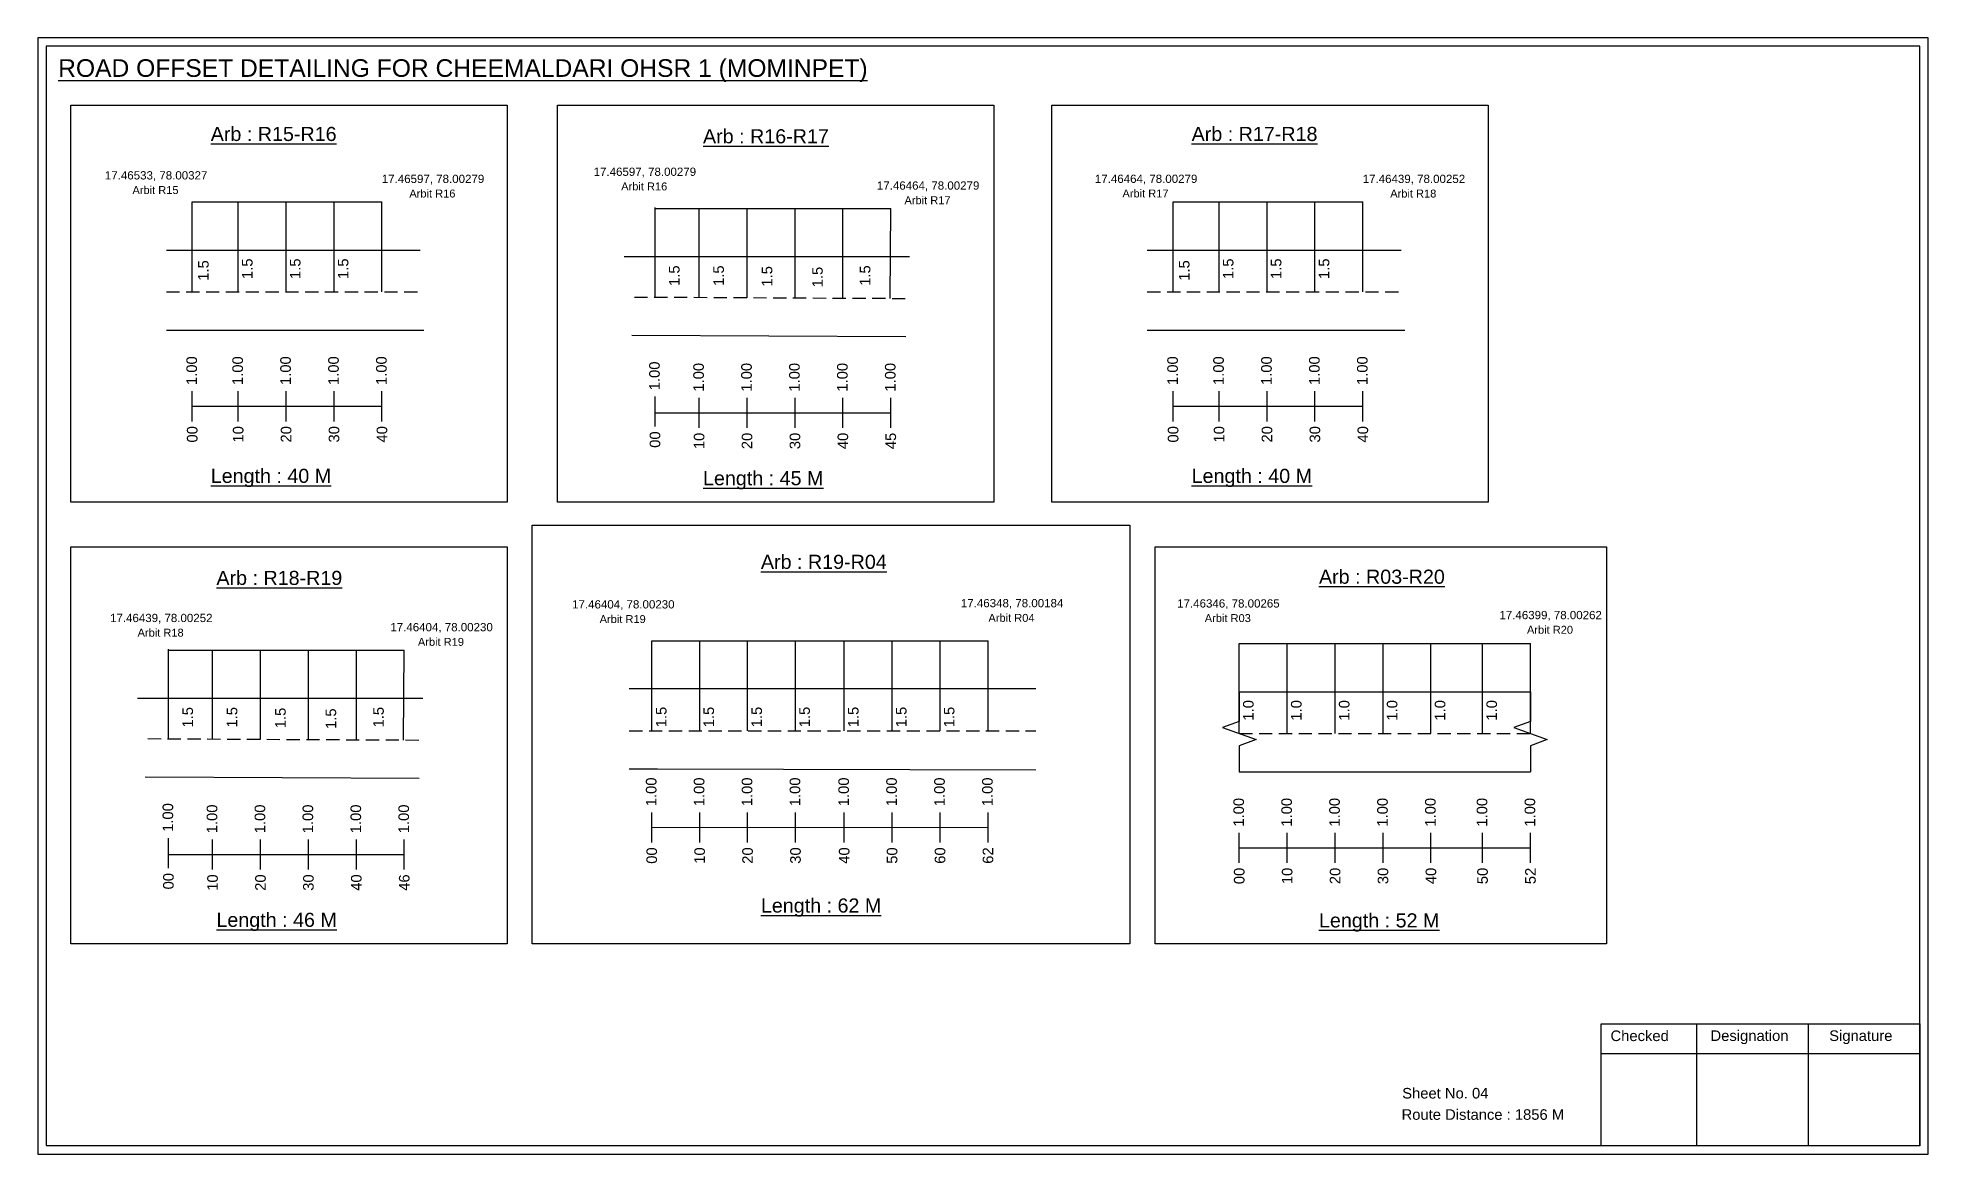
# Model space of a CAD drawing. Header units: inches. Extents: x 3067 to 7161, y 369 to 3169.
# Drawn here: x 5308 to 5845, y 1236 to 1553 of the extents above; entities that cross this region are included whole.
import ezdxf

# ---------------------------------------------------------------- set-up
doc = ezdxf.new("R2010")
doc.units = ezdxf.units.IN
doc.header["$MEASUREMENT"] = 0
doc.linetypes.add('DASHED2', pattern=[0.375, 0.25, -0.125])
doc.layers.add('PDF_Geometry', color=7, linetype='Continuous')
doc.layers.add('PDF_Text', color=5, linetype='Continuous')
doc.styles.add('PDF Arial', font='arial.ttf')
doc.styles.get("Standard").update_dxf_attribs({"font": 'arial.ttf'})

msp = doc.modelspace()

# ---------------------------------------------------------------- texts
at = {"color": 242, "true_color": 0xcd2027}
for s, height, p in [('%%UROAD OFFSET DETAILING FOR CHEEMALDARI OHSR 1 (MOMINPET)', 5, (5314.22, 1541.52)), ('%%UArb : R15-R16', 4, (5357.52, 1523.32)), ('%%UArb : R16-R17', 4, (5497.22, 1522.66)), ('%%UArb : R17-R18', 4, (5635.89, 1523.32)), ('%%ULength : 40 M', 4, (5357.52, 1426.32)), ('%%ULength : 45 M', 4, (5497.22, 1425.66)), ('%%ULength : 40 M', 4, (5635.89, 1426.32)), ('%%UArb : R19-R04', 4, (5513.65, 1401.93)), ('%%UArb : R18-R19', 4, (5359.13, 1397.37)), ('%%UArb : R03-R20', 4, (5672.03, 1397.71)), ('%%ULength : 46 M', 4, (5359.13, 1300.37)), ('%%ULength : 62 M', 4, (5513.65, 1304.43)), ('%%ULength : 52 M', 4, (5672.03, 1300.21))]:
    msp.add_text(s, height=height, dxfattribs=at).set_placement(p)
at = {"color": 5}
for s, height, p in [('17.46533, 78.00327', 2.34, (5327.48, 1512.41)), ('17.46597, 78.00279', 2.34, (5406.06, 1511.41)), ('17.46597, 78.00279', 2.34, (5466.18, 1513.43)), ('17.46464, 78.00279', 2.34, (5608.43, 1511.43)), ('17.46439, 78.00252', 2.34, (5684.43, 1511.41)), ('Arbit R15', 2.246, (5335.3, 1508.28)), ('Arbit R16', 2.246, (5413.88, 1507.29)), ('Arbit R16', 2.246, (5474, 1509.31)), ('17.46464, 78.00279', 2.34, (5546.57, 1509.52)), ('Arbit R17', 2.246, (5554.39, 1505.39)), ('Arbit R17', 2.246, (5616.25, 1507.31)), ('Arbit R18', 2.246, (5692.25, 1507.29)), ('17.46404, 78.00230', 2.34, (5460.07, 1390.7)), ('17.46348, 78.00184', 2.34, (5570.4, 1391.04)), ('17.46346, 78.00265', 2.34, (5631.79, 1390.96)), ('17.46399, 78.00262', 2.34, (5723.23, 1387.66)), ('17.46439, 78.00252', 2.34, (5328.94, 1386.84)), ('Arbit R18', 2.246, (5336.76, 1382.71)), ('17.46404, 78.00230', 2.34, (5408.49, 1384.23)), ('Arbit R19', 2.246, (5467.89, 1386.57)), ('Arbit R04', 2.246, (5578.22, 1386.91)), ('Arbit R03', 2.246, (5639.61, 1386.84)), ('Arbit R20', 2.246, (5731.05, 1383.54)), ('Arbit R19', 2.246, (5416.31, 1380.1))]:
    msp.add_text(s, height=height, dxfattribs=at).set_placement(p)
for s, p in [('1.5', (5356.92, 1483.67)), ('1.5', (5369.39, 1484.17)), ('1.5', (5382.99, 1484.17)), ('1.5', (5396.59, 1484.17)), ('1.5', (5490.57, 1482.2)), ('1.5', (5503.15, 1482.2)), ('1.5', (5516.89, 1482.01)), ('1.5', (5531.2, 1481.81)), ('1.5', (5544.72, 1482.23)), ('1.5', (5635.29, 1483.67)), ('1.5', (5647.76, 1484.17)), ('1.5', (5661.36, 1484.17)), ('1.5', (5674.96, 1484.17)), ('1.0', (5653.48, 1358.88)), ('1.0', (5667.08, 1358.88)), ('1.0', (5680.68, 1358.88)), ('1.0', (5694.28, 1358.88)), ('1.0', (5707.88, 1358.88)), ('1.0', (5722.54, 1358.88)), ('1.5', (5352.49, 1356.91)), ('1.5', (5365.06, 1356.91)), ('1.5', (5378.8, 1356.72)), ('1.5', (5393.12, 1356.52)), ('1.5', (5406.63, 1356.94)), ('1.5', (5486.86, 1356.99)), ('1.5', (5500.35, 1356.99)), ('1.5', (5513.95, 1356.99)), ('1.5', (5527.55, 1356.99)), ('1.5', (5541.37, 1356.99)), ('1.5', (5554.97, 1356.99)), ('1.5', (5568.57, 1356.99))]:
    msp.add_text(s, height=3, rotation=90).set_placement(p)
at = {"color": 217, "true_color": 0x93278f}
for s, p in [('1.00', (5353.61, 1454.09)), ('1.00', (5366.65, 1454.09)), ('1.00', (5380.25, 1454.09)), ('1.00', (5393.85, 1454.09)), ('1.00', (5407.45, 1454.09)), ('1.00', (5484.94, 1452.6)), ('1.00', (5497.46, 1452.21)), ('1.00', (5511.06, 1452.21)), ('1.00', (5524.66, 1452.21)), ('1.00', (5538.26, 1452.21)), ('1.00', (5551.86, 1452.21)), ('1.00', (5631.98, 1454.09)), ('1.00', (5645.02, 1454.09)), ('1.00', (5658.62, 1454.09)), ('1.00', (5672.22, 1454.09)), ('1.00', (5685.82, 1454.09)), ('00', (5353.76, 1437.77)), ('10', (5366.8, 1437.77)), ('20', (5380.4, 1437.77)), ('30', (5394, 1437.77)), ('40', (5407.6, 1437.77)), ('00', (5485.09, 1436.28)), ('10', (5497.61, 1435.89)), ('20', (5511.21, 1435.89)), ('30', (5524.81, 1435.89)), ('40', (5538.41, 1435.89)), ('45', (5552.01, 1435.89)), ('00', (5632.13, 1437.77)), ('10', (5645.17, 1437.77)), ('20', (5658.77, 1437.77)), ('30', (5672.37, 1437.77)), ('40', (5685.97, 1437.77)), ('1.00', (5484.01, 1334.59)), ('1.00', (5497.61, 1334.59)), ('1.00', (5511.21, 1334.59)), ('1.00', (5524.81, 1334.59)), ('1.00', (5538.63, 1334.59)), ('1.00', (5552.23, 1334.59)), ('1.00', (5565.83, 1334.59)), ('1.00', (5579.43, 1334.59)), ('1.00', (5650.74, 1328.8)), ('1.00', (5664.34, 1328.8)), ('1.00', (5677.94, 1328.8)), ('1.00', (5691.54, 1328.8)), ('1.00', (5705.14, 1328.8)), ('1.00', (5719.79, 1328.8)), ('1.00', (5733.39, 1328.8)), ('1.00', (5346.85, 1327.31)), ('1.00', (5359.38, 1326.92)), ('1.00', (5372.98, 1326.92)), ('1.00', (5386.58, 1326.92)), ('1.00', (5400.18, 1326.92)), ('1.00', (5413.78, 1326.92)), ('00', (5484.16, 1318.27)), ('10', (5497.76, 1318.27)), ('20', (5511.36, 1318.27)), ('30', (5524.96, 1318.27)), ('40', (5538.78, 1318.27)), ('50', (5552.38, 1318.27)), ('60', (5565.98, 1318.27)), ('62', (5579.58, 1318.27)), ('00', (5347, 1310.99)), ('10', (5359.53, 1310.6)), ('20', (5373.13, 1310.6)), ('30', (5386.73, 1310.6)), ('40', (5400.33, 1310.6)), ('46', (5413.93, 1310.6)), ('00', (5650.89, 1312.48)), ('10', (5664.49, 1312.48)), ('20', (5678.09, 1312.48)), ('30', (5691.69, 1312.48)), ('40', (5705.29, 1312.48)), ('50', (5719.94, 1312.48)), ('52', (5733.54, 1312.48))]:
    msp.add_text(s, height=3, rotation=90, dxfattribs=at).set_placement(p)
for s, p in [('Sheet No. 04', (5695.65, 1251.68)), ('Route Distance : 1856 M', (5695.47, 1245.63))]:
    msp.add_text(s, height=3).set_placement(p)
at = {"layer": 'PDF_Text', "color": 7, "attachment_point": 7, "style": 'PDF Arial'}
for s, insert, char_height in [('Checked', (5754.76, 1267.93), 3.001), ('Designation', (5783.14, 1267.1), 3.0006), ('Signature', (5816.82, 1267.1), 3.001)]:
    msp.add_mtext(s, dxfattribs=dict(at, insert=insert, char_height=char_height))

# ---------------------------------------------------------------- linework, layer by layer
at = {"color": 5}
for p, q in [((5352.29, 1506.03), (5406.12, 1506.03)), ((5483.61, 1504.15), (5550.54, 1504.15)), ((5630.66, 1506.03), (5684.49, 1506.03)), ((5345.53, 1378.86), (5412.45, 1378.86)), ((5482.68, 1381.53), (5578.1, 1381.53)), ((5649.41, 1380.74), (5732.07, 1380.74))]:
    msp.add_line(p, q, dxfattribs=at)
for p, q in [((5352.29, 1480.49), (5352.29, 1506.03)), ((5365.32, 1480.49), (5365.32, 1506.03)), ((5378.92, 1480.49), (5378.92, 1506.03)), ((5392.52, 1480.49), (5392.52, 1506.03)), ((5406.12, 1480.49), (5406.12, 1506.03)), ((5483.61, 1478.92), (5483.61, 1504.45)), ((5496.14, 1478.87), (5496.14, 1504.15)), ((5509.74, 1478.81), (5509.74, 1504.15)), ((5523.34, 1478.87), (5523.34, 1504.15)), ((5536.94, 1478.62), (5536.94, 1504.15)), ((5550.31, 1478.65), (5550.54, 1504.15)), ((5630.66, 1480.49), (5630.66, 1506.03)), ((5643.69, 1480.49), (5643.69, 1506.03)), ((5657.29, 1480.49), (5657.29, 1506.03)), ((5670.89, 1480.49), (5670.89, 1506.03)), ((5684.49, 1480.49), (5684.49, 1506.03)), ((5344.94, 1492.38), (5416.98, 1492.38)), ((5623.31, 1492.38), (5695.35, 1492.38)), ((5555.78, 1490.48), (5474.83, 1490.48)), ((5344.94, 1469.69), (5417.98, 1469.69)), ((5477.04, 1468.27), (5554.77, 1467.84)), ((5623.31, 1469.69), (5696.35, 1469.69)), ((5345.53, 1353.63), (5345.53, 1379.16)), ((5358.05, 1353.58), (5358.05, 1378.86)), ((5371.65, 1353.52), (5371.65, 1378.86)), ((5385.25, 1353.58), (5385.25, 1378.86)), ((5398.85, 1353.33), (5398.85, 1378.86)), ((5412.22, 1353.36), (5412.45, 1378.86)), ((5482.68, 1355.99), (5482.68, 1381.53)), ((5496.28, 1355.99), (5496.28, 1381.53)), ((5509.88, 1355.99), (5509.88, 1381.53)), ((5523.48, 1355.99), (5523.48, 1381.53)), ((5537.3, 1355.99), (5537.3, 1381.53)), ((5550.9, 1355.99), (5550.9, 1381.53)), ((5564.5, 1355.99), (5564.5, 1381.53)), ((5578.1, 1355.99), (5578.1, 1381.53)), ((5649.41, 1355.2), (5649.41, 1380.74)), ((5663.01, 1355.2), (5663.01, 1380.74)), ((5676.61, 1355.2), (5676.61, 1380.74)), ((5690.21, 1355.2), (5690.21, 1380.74)), ((5703.81, 1355.2), (5703.81, 1380.74)), ((5718.47, 1355.21), (5718.47, 1380.74)), ((5732.07, 1355.21), (5732.07, 1380.74)), ((5417.7, 1365.19), (5336.74, 1365.19)), ((5591.7, 1367.88), (5476.28, 1367.88)), ((5649.41, 1367.09), (5732.07, 1367.09)), ((5338.95, 1342.98), (5416.68, 1342.55)), ((5476.28, 1345.19), (5484.33, 1345.19)), ((5484.33, 1345.19), (5591.7, 1344.89)), ((5649.41, 1344.4), (5732.07, 1344.4))]:
    msp.add_line(p, q)
at = {"linetype": 'DASHED2', "ltscale": 15}
for p, q in [((5344.94, 1480.49), (5417.48, 1480.49)), ((5477.76, 1479.06), (5556.04, 1478.65)), ((5623.31, 1480.49), (5695.85, 1480.49)), ((5339.67, 1353.77), (5417.95, 1353.36)), ((5476.28, 1355.99), (5591.7, 1355.99)), ((5649.41, 1355.21), (5732.07, 1355.21))]:
    msp.add_line(p, q, dxfattribs=at)
at = {"color": 217, "true_color": 0x93278f}
for p, q in [((5352.29, 1443.79), (5352.29, 1452.35)), ((5365.32, 1443.79), (5365.32, 1452.35)), ((5378.92, 1443.79), (5378.92, 1452.35)), ((5392.52, 1443.79), (5392.52, 1452.35)), ((5406.12, 1443.79), (5406.12, 1452.35)), ((5483.61, 1442.3), (5483.61, 1450.86)), ((5496.14, 1441.92), (5496.14, 1450.47)), ((5509.74, 1441.92), (5509.74, 1450.47)), ((5523.34, 1441.92), (5523.34, 1450.47)), ((5536.94, 1441.92), (5536.94, 1450.47)), ((5550.54, 1441.92), (5550.54, 1450.47)), ((5630.66, 1443.79), (5630.66, 1452.35)), ((5643.69, 1443.79), (5643.69, 1452.35)), ((5657.29, 1443.79), (5657.29, 1452.35)), ((5670.89, 1443.79), (5670.89, 1452.35)), ((5684.49, 1443.79), (5684.49, 1452.35)), ((5352.29, 1448.06), (5406.12, 1448.07)), ((5483.61, 1446.19), (5550.54, 1446.2)), ((5630.66, 1448.06), (5684.49, 1448.07)), ((5482.68, 1324.3), (5482.68, 1332.86)), ((5496.28, 1324.3), (5496.28, 1332.86)), ((5509.88, 1324.3), (5509.88, 1332.86)), ((5523.48, 1324.3), (5523.48, 1332.86)), ((5537.3, 1324.3), (5537.3, 1332.86)), ((5550.9, 1324.3), (5550.9, 1332.86)), ((5564.5, 1324.3), (5564.5, 1332.86)), ((5578.1, 1324.3), (5578.1, 1332.86)), ((5345.53, 1317.01), (5345.53, 1325.57)), ((5358.05, 1316.63), (5358.05, 1325.18)), ((5371.65, 1316.63), (5371.65, 1325.18)), ((5385.25, 1316.63), (5385.25, 1325.18)), ((5398.85, 1316.63), (5398.85, 1325.18)), ((5412.45, 1316.63), (5412.45, 1325.18)), ((5482.68, 1328.57), (5578.1, 1328.63)), ((5649.41, 1318.5), (5649.41, 1327.06)), ((5663.01, 1318.5), (5663.01, 1327.06)), ((5676.61, 1318.5), (5676.61, 1327.06)), ((5690.21, 1318.5), (5690.21, 1327.06)), ((5703.81, 1318.5), (5703.81, 1327.06)), ((5718.47, 1318.51), (5718.47, 1327.06)), ((5732.07, 1318.51), (5732.07, 1327.06)), ((5345.53, 1320.9), (5412.45, 1320.91)), ((5649.41, 1322.77), (5732.07, 1322.78))]:
    msp.add_line(p, q, dxfattribs=at)
for points in [[(5317.82, 1533.51), (5441.63, 1533.51), (5441.63, 1420.83), (5317.82, 1420.83)], [(5455.91, 1533.51), (5579.71, 1533.51), (5579.71, 1420.83), (5455.91, 1420.83)], [(5596.19, 1533.51), (5720, 1533.51), (5720, 1420.83), (5596.19, 1420.83)], [(5448.76, 1414.36), (5618.37, 1414.36), (5618.37, 1295.54), (5448.76, 1295.54)], [(5317.82, 1408.22), (5441.63, 1408.22), (5441.63, 1295.54), (5317.82, 1295.54)], [(5625.55, 1408.22), (5753.64, 1408.22), (5753.64, 1295.54), (5625.55, 1295.54)]]:
    msp.add_lwpolyline(points, close=True)
at = {"linetype": 'Continuous'}
for points in [[(5649.41, 1367.09), (5649.41, 1358.65), (5644.67, 1356.93), (5654.16, 1353.48), (5649.41, 1351.75), (5649.41, 1344.4)], [(5732.07, 1367.09), (5732.07, 1358.65), (5727.32, 1356.93), (5736.81, 1353.48), (5732.07, 1351.75), (5732.07, 1344.4)]]:
    msp.add_lwpolyline(points, dxfattribs=at)
at = {"layer": 'PDF_Geometry'}
for points in [[(5308.44, 1552.59), (5308.44, 1235.88), (5844.92, 1235.88), (5844.92, 1552.59)], [(5310.77, 1550.27), (5310.77, 1238.3), (5842.5, 1238.3), (5842.5, 1550.27)]]:
    msp.add_lwpolyline(points, close=True, dxfattribs=at)
at = {"layer": 'PDF_Geometry', "color": 242, "true_color": 0xcc1f26}
msp.add_lwpolyline([(5842.5, 1238.21), (5752.15, 1238.21), (5752.15, 1272.82), (5842.5, 1272.82)], close=True, dxfattribs=at)
for points in [[(5779.14, 1272.82), (5779.14, 1238.21)], [(5810.86, 1272.82), (5810.86, 1238.21)], [(5752.15, 1264.45), (5842.5, 1264.45)]]:
    msp.add_lwpolyline(points, dxfattribs=at)

msp.set_redraw_order([(e.dxf.handle, doc.entitydb.next_handle()) for e in msp.query("TEXT MTEXT ATTDEF DIMENSION ARC_DIMENSION")])  # texts and dimensions are drawn at this point

doc.saveas('drawing.dxf')
